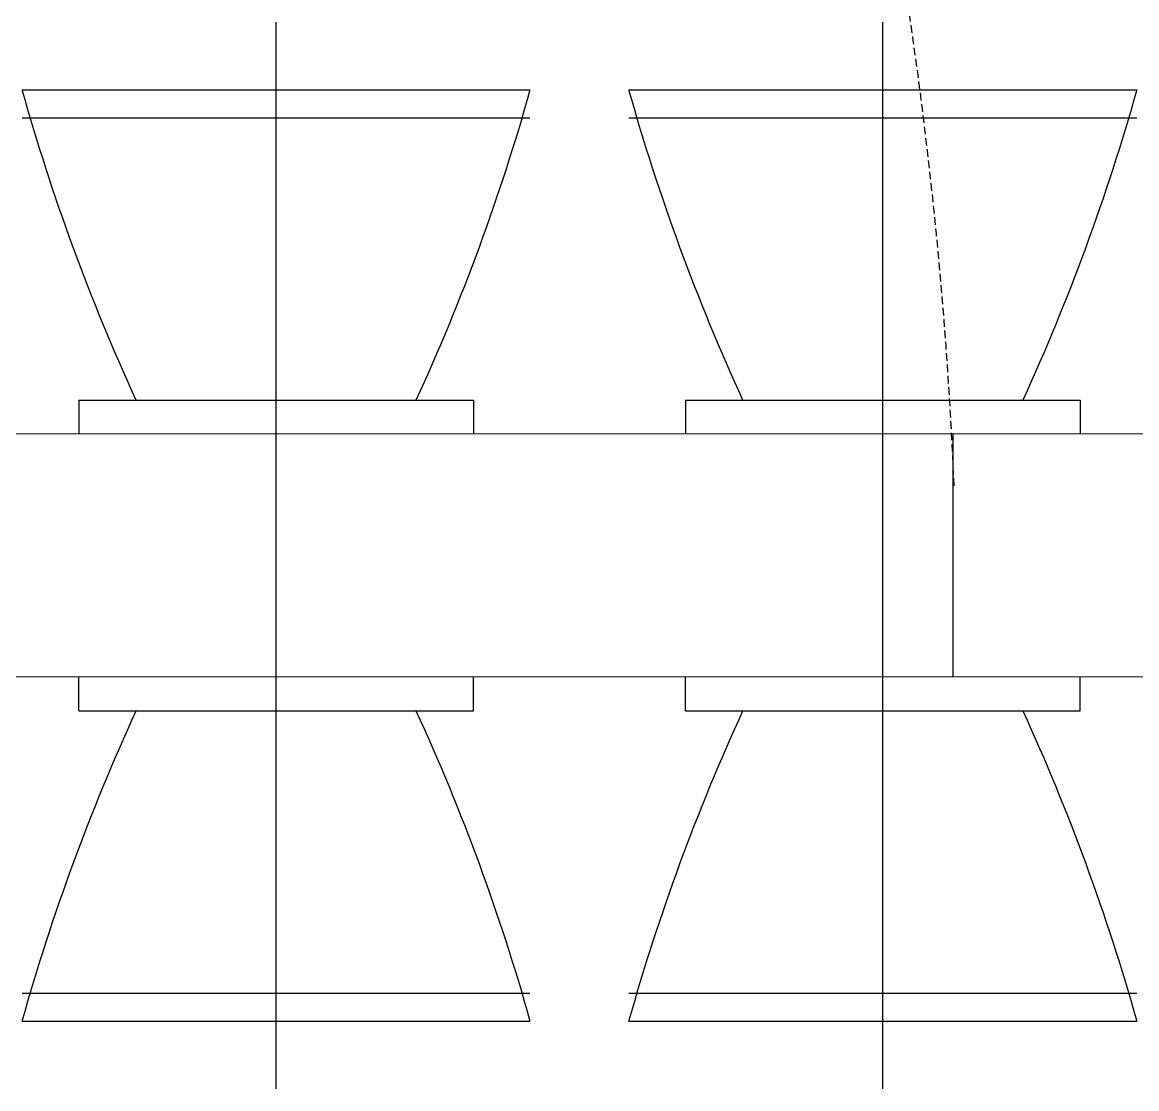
# Model space of a CAD drawing. Header units: millimetres. Extents: x 101598 to 258742, y -131098 to 15111.
# Drawn here: x 102184.5 to 102368.2, y 14202.1 to 14377.8 of the extents above; entities that cross this region are included whole.
import ezdxf

# ---------------------------------------------------------------- set-up
doc = ezdxf.new("R2010")
doc.units = ezdxf.units.MM
doc.header["$LTSCALE"] = 10
doc.linetypes.add('CENTER', pattern=[50.8, 31.75, -6.35, 6.35, -6.35])
doc.linetypes.add('HIDDEN2', pattern=[0.1875, 0.125, -0.0625])

msp = doc.modelspace()

# ---------------------------------------------------------------- linework, layer by layer
at = {"color": 8, "linetype": 'CENTER'}
for p, q in [((102226.32, 14202.05), (102226.32, 14377.8)), ((102326.32, 14202.05), (102326.32, 14377.8))]:
    msp.add_line(p, q, dxfattribs=at)
at = {"color": 8, "linetype": 'Continuous'}
for p, q in [((102184.48, 14366.64), (102268.16, 14366.64)), ((102284.48, 14366.64), (102368.16, 14366.64)), ((102184.48, 14362.03), (102268.16, 14362.03)), ((102284.48, 14362.03), (102368.16, 14362.03)), ((102193.78, 14315.5), (102193.78, 14309.92)), ((102193.78, 14315.5), (102258.87, 14315.5)), ((102258.87, 14315.5), (102258.87, 14309.92)), ((102293.78, 14315.5), (102293.78, 14309.92)), ((102293.78, 14315.5), (102358.86, 14315.5)), ((102358.86, 14315.5), (102358.86, 14309.92)), ((102193.78, 14264.35), (102193.78, 14269.92)), ((102258.87, 14264.35), (102258.87, 14269.92)), ((102293.78, 14264.35), (102293.78, 14269.92)), ((102358.86, 14264.35), (102358.86, 14269.92)), ((102193.78, 14264.35), (102258.87, 14264.35)), ((102293.78, 14264.35), (102358.86, 14264.35)), ((102184.48, 14217.82), (102268.16, 14217.82)), ((102284.48, 14217.82), (102368.16, 14217.82)), ((102184.48, 14213.21), (102268.16, 14213.21)), ((102284.48, 14213.21), (102368.16, 14213.21))]:
    msp.add_line(p, q, dxfattribs=at)
for points in [[(102437.89, 14269.96), (102437.89, 14309.96), (101597.89, 14309.91), (101597.89, 14269.92)], [(102337.89, 14269.96), (102337.89, 14309.96), (101597.89, 14309.91), (101597.89, 14269.92)]]:
    msp.add_lwpolyline(points, close=True)
at = {"color": 8, "linetype": 'HIDDEN2'}
for radius in [840.85, 740.85]:
    msp.add_arc((101597.89, 14269.92), radius, 2.43719, 89.99996, dxfattribs=at)
at = {"color": 8, "linetype": 'Continuous', "extrusion": (0, 0, -1)}
for centre, major_axis, start_param, end_param in [((102521.14, 14461.32), (-247.29, 247.29), 5.067704, 5.223641), ((101931.5, 14461.32), (-247.29, 247.29), 2.63034, 2.786277), ((102621.14, 14461.32), (-247.29, 247.29), 5.067704, 5.223641), ((102031.5, 14461.32), (-247.29, 247.29), 2.63034, 2.786277), ((102521.14, 14118.53), (247.29, 247.29), 4.201137, 4.357074), ((101931.5, 14118.53), (247.29, 247.29), 0.355315, 0.511252), ((102621.14, 14118.53), (247.29, 247.29), 4.201137, 4.357074), ((102031.5, 14118.53), (247.29, 247.29), 0.355315, 0.511252)]:
    msp.add_ellipse(centre, major_axis=major_axis, ratio=1, start_param=start_param, end_param=end_param, dxfattribs=at)

doc.saveas('drawing.dxf')
